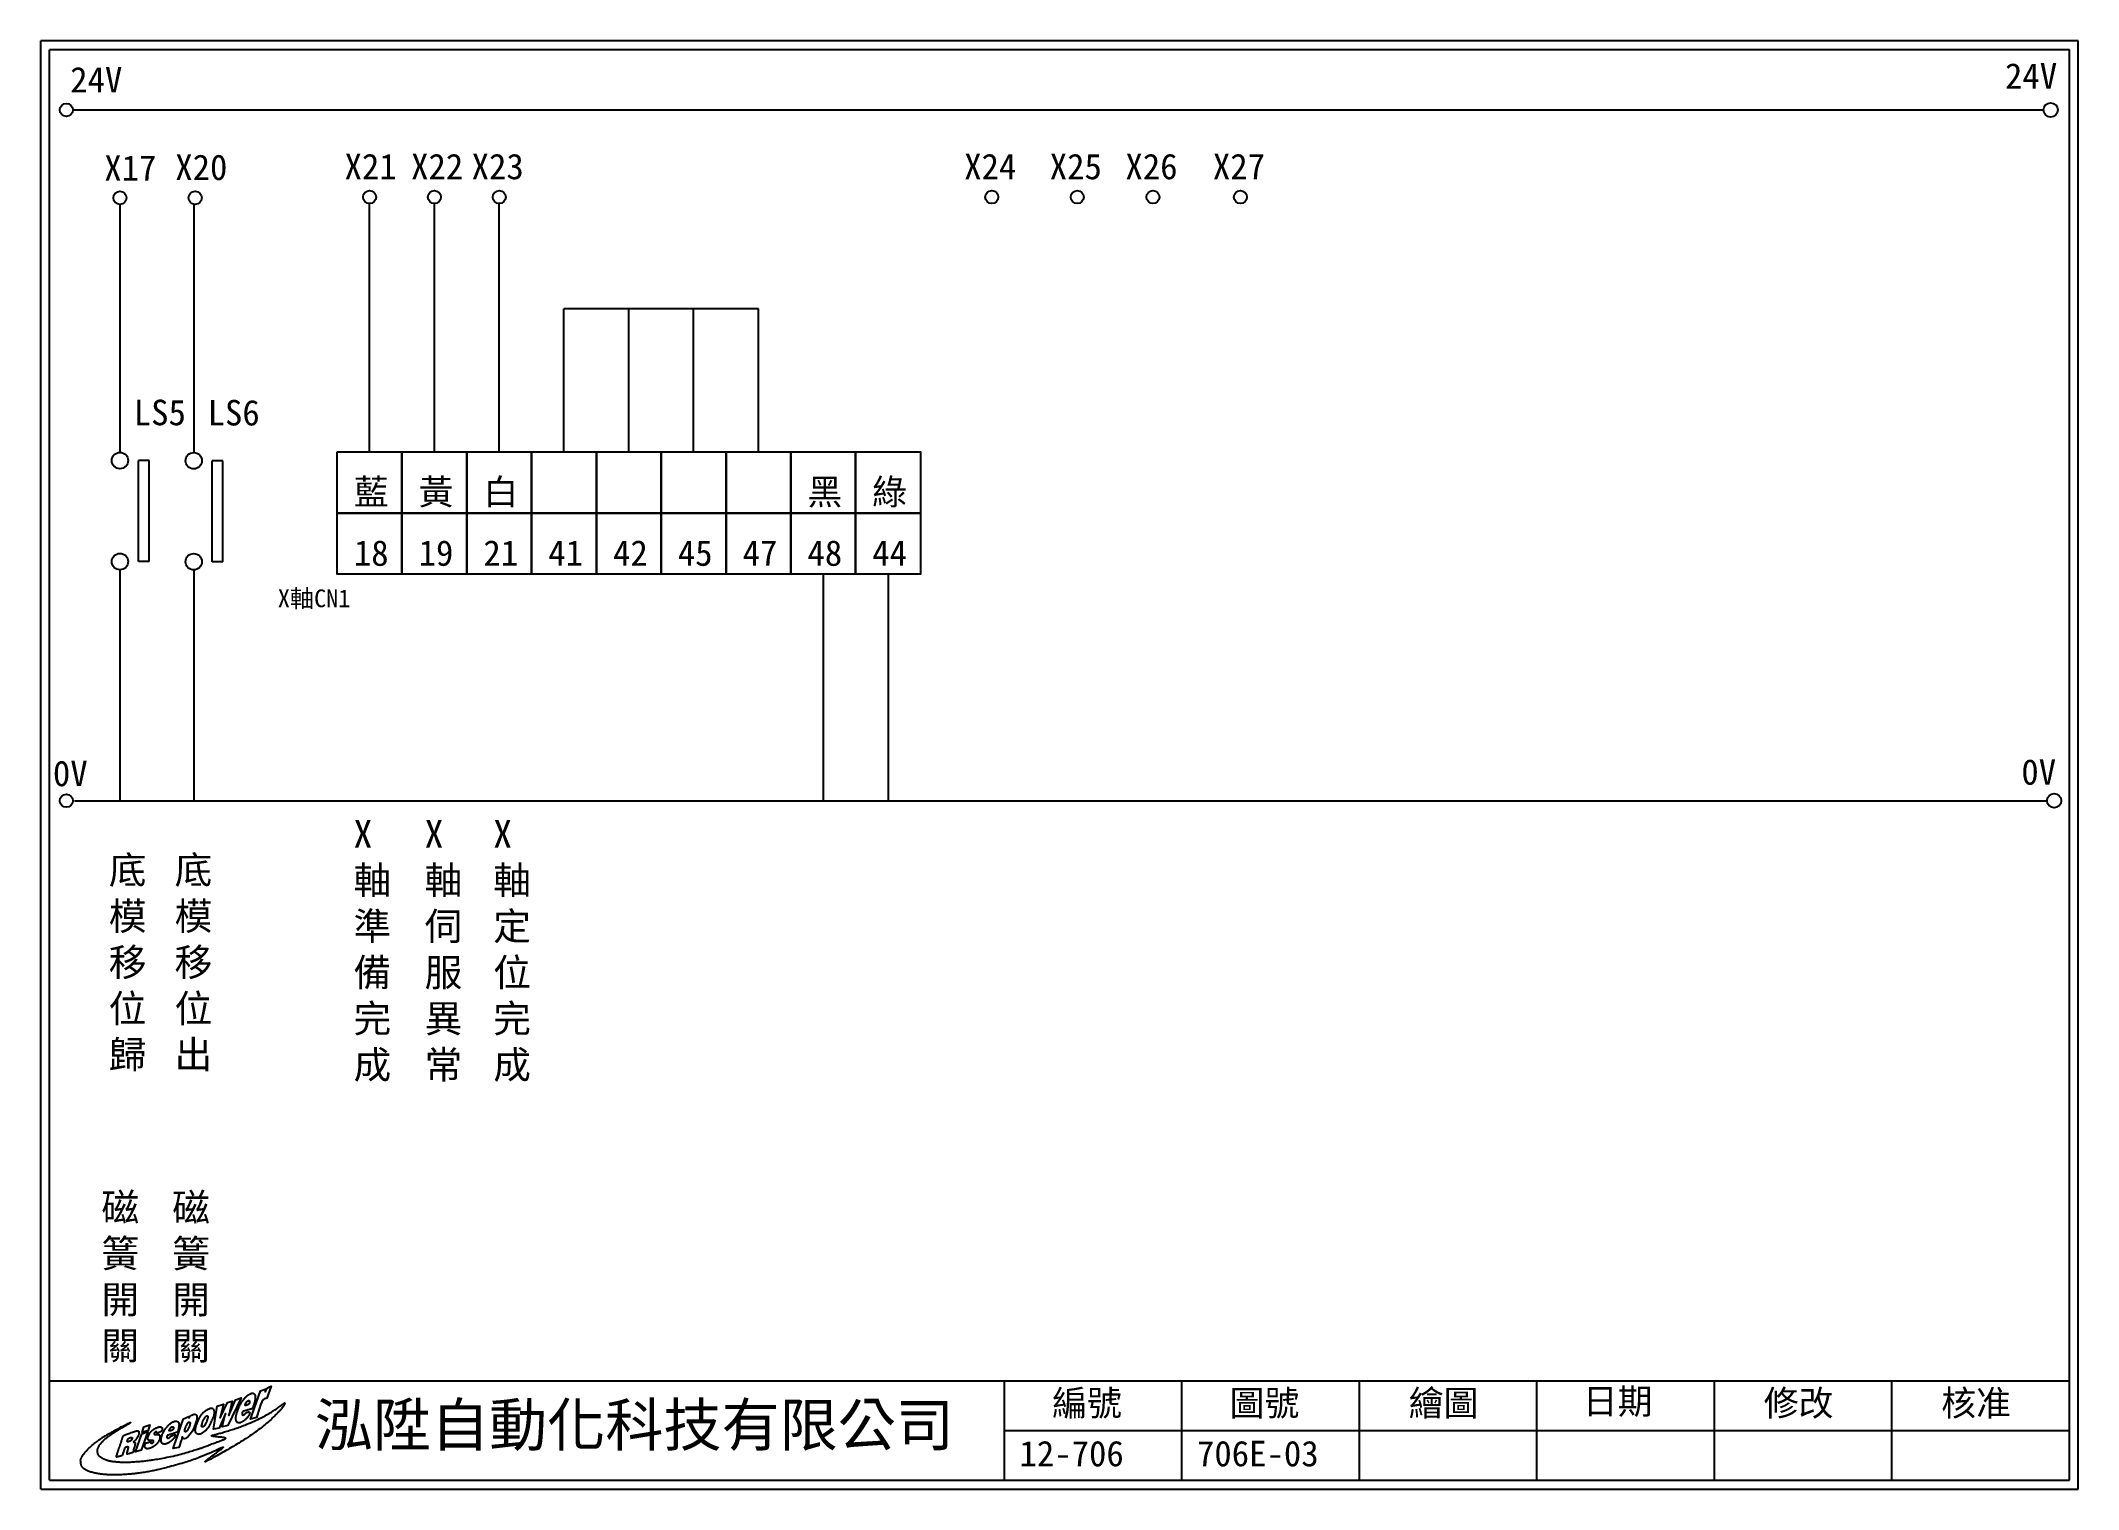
# Model space of a CAD drawing. Extents: x 278 to 565, y 282 to 486.
import ezdxf

# ---------------------------------------------------------------- set-up
doc = ezdxf.new("R2010")
doc.units = 0
doc.layers.get('0').update_dxf_attribs({"linetype": 'CONTINUOUS'})
for name, color, linetype in [('圖框層', 7, 'CONTINUOUS'), ('標尺寸層', 3, 'CONTINUOUS'), ('輪廓線層', 7, 'CONTINUOUS')]:
    doc.layers.add(name, color=color, linetype=linetype)
doc.styles.add('CNS', font='romanc.shx', dxfattribs={"bigfont": 'chineset.shx'})
doc.styles.add('STSL', font='KAIU.TTF')

msp = doc.modelspace()

# ---------------------------------------------------------------- texts
at = {"layer": '圖框層', "color": 4, "style": 'STSL'}
for s, height, p in [('24V', 3.6, (554.68, 478.87)), ('24V', 3.6, (282.14, 478.34)), ('X17', 3.6, (286.94, 465.91)), ('X20', 3.6, (296.94, 466.01)), ('X21', 3.6, (320.79, 466.12)), ('X22', 3.6, (330.16, 466.12)), ('X23', 3.6, (338.69, 466.12)), ('X24', 3.6, (408.07, 466.12)), ('X25', 3.6, (420.12, 466.12)), ('X26', 3.6, (430.78, 466.12)), ('X27', 3.6, (443.1, 466.12)), ('LS5', 3.6, (291.1, 431.48)), ('LS6', 3.6, (301.5, 431.45)), ('X軸CN1', 2.5, (311.39, 405.86)), ('0V', 3.6, (279.71, 380.66)), ('0V', 3.6, (556.98, 380.86)), ('編號', 3.6, (420.46, 291.99)), ('圖號', 3.6, (445.46, 291.99)), ('繪圖', 3.6, (470.69, 292)), ('日期', 3.6, (495.21, 292.24)), ('修改', 3.6, (520.69, 292)), ('核准', 3.6, (545.69, 292)), ('泓陞自動化科技有限公司', 6, (316.6, 287.73)), ('12-706', 3.6, (415.86, 284.88)), ('706E-03', 3.6, (440.86, 284.88))]:
    msp.add_text(s, height=height, dxfattribs=at).set_placement(p)
at = {"layer": '圖框層', "color": 7, "style": 'STSL'}
for s, p in [('藍', (322.1, 420.3)), ('黃', (331.22, 420.3)), ('白', (340.35, 420.3)), ('黑', (385.99, 420.3)), ('綠', (395.12, 420.3)), ('18', (322.1, 411.69)), ('19', (331.22, 411.69)), ('21', (340.35, 411.69)), ('41', (349.48, 411.69)), ('42', (358.61, 411.69)), ('45', (367.73, 411.69)), ('47', (376.86, 411.69)), ('48', (385.99, 411.69)), ('44', (395.12, 411.69))]:
    msp.add_text(s, height=3.6, dxfattribs=at).set_placement(p)
at = {"layer": '標尺寸層', "color": 7, "char_height": 3.9, "width": 4.9608, "style": 'CNS'}
for s, insert, attachment_point in [('{\\fDFKai-SB|b0|i0|c136|p65;X軸準備完成}', (322.05, 375.89), 1), ('{\\fDFKai-SB|b0|i0|c136|p65;X軸伺服異常}', (332.06, 375.89), 1), ('{\\fDFKai-SB|b0|i0|c136|p65;X軸定位完成}', (341.73, 375.89), 1), ('{\\fDFKai-SB|b0|i0|c136|p65;底模移位歸}', (290.23, 355.65), 5), ('{\\fDFKai-SB|b0|i0|c136|p65;底模移位出}', (299.5, 355.65), 5), ('{\\fDFKai-SB|b0|i0|c136|p65;磁簧開關}', (289.2, 311.4), 5), ('{\\fDFKai-SB|b0|i0|c136|p65;磁簧開關}', (299.17, 311.38), 5)]:
    msp.add_mtext(s, dxfattribs=dict(at, insert=insert, attachment_point=attachment_point))

# ---------------------------------------------------------------- linework, layer by layer
for p, q in [((293.26, 426.51), (291.76, 426.51)), ((303.66, 426.49), (302.16, 426.49)), ((293.26, 412.28), (291.76, 412.28)), ((303.66, 412.26), (302.16, 412.26))]:
    msp.add_line(p, q)
for centre in [(561.11, 475.88), (561.6, 378.61)]:
    msp.add_circle(centre, 1)
at = {"layer": '圖框層', "color": 7}
for p, q in [((565, 485.62), (278, 485.62)), ((278, 281.66), (278, 485.62)), ((565, 281.66), (565, 485.62)), ((563.75, 484.37), (279.25, 484.37)), ((279.25, 282.91), (279.25, 484.37)), ((563.75, 282.91), (563.75, 484.37)), ((279.25, 296.91), (563.75, 296.91)), ((413.75, 282.91), (413.75, 296.91)), ((438.75, 282.91), (438.75, 296.91)), ((463.75, 282.91), (463.75, 296.91)), ((488.75, 282.91), (488.75, 296.91)), ((513.75, 282.91), (513.75, 296.91)), ((538.75, 282.91), (538.75, 296.91)), ((413.75, 289.91), (563.75, 289.91)), ((278, 281.66), (565, 281.66)), ((279.25, 282.91), (563.75, 282.91))]:
    msp.add_line(p, q, dxfattribs=at)
at = {"layer": '標尺寸層', "color": 7}
for p, q in [((282.52, 475.88), (560.11, 475.88)), ((289.15, 462.59), (289.15, 427.66)), ((299.55, 462.57), (299.55, 427.64)), ((324.32, 427.72), (324.32, 462.7)), ((333.45, 427.72), (333.45, 462.7)), ((342.58, 427.72), (342.58, 462.7)), ((291.76, 412.28), (291.76, 426.51)), ((293.26, 412.28), (293.26, 426.51)), ((302.16, 412.26), (302.16, 426.49)), ((303.66, 412.26), (303.66, 426.49)), ((289.15, 411.14), (289.15, 378.63)), ((289.15, 411.13), (289.15, 378.63)), ((299.55, 411.12), (299.55, 378.61)), ((299.55, 411.11), (299.55, 378.61)), ((388.21, 410.5), (388.21, 378.61)), ((397.34, 410.5), (397.34, 378.61)), ((282.73, 378.61), (560.6, 378.61))]:
    msp.add_line(p, q, dxfattribs=at)
at = {"layer": '標尺寸層'}
for p, q in [((351.7, 427.72), (351.7, 447.88)), ((379.09, 447.88), (351.7, 447.88)), ((360.83, 427.72), (360.83, 447.88)), ((369.96, 427.72), (369.96, 447.88)), ((379.09, 427.72), (379.09, 447.88))]:
    msp.add_line(p, q, dxfattribs=at)
at = {"layer": '標尺寸層', "color": 7}
for points in [[(319.76, 427.72), (328.88, 427.72), (328.88, 419.11), (319.76, 419.11)], [(328.88, 427.72), (338.01, 427.72), (338.01, 419.11), (328.88, 419.11)], [(338.01, 427.72), (347.14, 427.72), (347.14, 419.11), (338.01, 419.11)], [(347.14, 427.72), (356.27, 427.72), (356.27, 419.11), (347.14, 419.11)], [(356.27, 427.72), (365.39, 427.72), (365.39, 419.11), (356.27, 419.11)], [(365.39, 427.72), (374.52, 427.72), (374.52, 419.11), (365.39, 419.11)], [(374.52, 427.72), (383.65, 427.72), (383.65, 419.11), (374.52, 419.11)], [(383.65, 427.72), (392.78, 427.72), (392.78, 419.11), (383.65, 419.11)], [(392.78, 427.72), (401.91, 427.72), (401.91, 419.11), (392.78, 419.11)], [(319.76, 419.11), (328.88, 419.11), (328.88, 410.5), (319.76, 410.5)], [(328.88, 419.11), (338.01, 419.11), (338.01, 410.5), (328.88, 410.5)], [(338.01, 419.11), (347.14, 419.11), (347.14, 410.5), (338.01, 410.5)], [(347.14, 419.11), (356.27, 419.11), (356.27, 410.5), (347.14, 410.5)], [(356.27, 419.11), (365.39, 419.11), (365.39, 410.5), (356.27, 410.5)], [(365.39, 419.11), (374.52, 419.11), (374.52, 410.5), (365.39, 410.5)], [(374.52, 419.11), (383.65, 419.11), (383.65, 410.5), (374.52, 410.5)], [(383.65, 419.11), (392.78, 419.11), (392.78, 410.5), (383.65, 410.5)], [(392.78, 419.11), (401.91, 419.11), (401.91, 410.5), (392.78, 410.5)]]:
    msp.add_lwpolyline(points, close=True, dxfattribs=at)
for centre, radius in [((281.6, 475.88), 0.92), ((289.15, 463.51), 0.92), ((299.75, 463.51), 0.92), ((324.32, 463.62), 0.92), ((333.45, 463.62), 0.92), ((342.58, 463.62), 0.92), ((411.96, 463.62), 0.92), ((424, 463.62), 0.92), ((434.66, 463.62), 0.92), ((446.98, 463.62), 0.92), ((289.15, 426.51), 1.15), ((299.55, 426.49), 1.15), ((289.15, 412.28), 1.15), ((299.55, 412.26), 1.15), ((281.6, 378.61), 0.92)]:
    msp.add_circle(centre, radius, dxfattribs=at)
at = {"layer": '輪廓線層', "color": 116}
for points in [[(309.15, 293.96), (308.97, 293.52), (308.82, 293.06), (308.38, 291.76), (307.53, 291.53), (308.94, 295.52), (309.73, 295.81), (309.6, 295.36), (309.84, 295.79), (310.14, 296.05), (310.46, 296.18), (309.86, 294.49), (309.74, 294.44), (309.58, 294.41), (309.37, 294.27)], [(300.25, 289.38), (300.21, 289.39), (300.18, 289.39), (300.15, 289.4), (300.13, 289.4), (300.1, 289.41), (300.07, 289.43), (300.05, 289.44), (300.02, 289.45), (300, 289.47), (299.98, 289.48), (299.96, 289.5), (299.93, 289.52), (299.92, 289.54), (299.9, 289.56), (299.88, 289.58), (299.86, 289.6), (299.85, 289.62), (299.84, 289.65), (299.82, 289.67), (299.81, 289.7), (299.81, 289.72), (299.8, 289.75), (299.79, 289.78), (299.79, 289.81), (299.78, 289.84), (299.78, 289.87), (299.77, 289.9), (299.77, 289.94), (299.77, 289.97), (299.77, 290), (299.78, 290.04), (299.78, 290.08), (299.78, 290.11), (299.79, 290.15), (299.8, 290.19), (299.8, 290.23), (299.81, 290.27), (299.82, 290.31), (299.83, 290.35), (299.84, 290.39), (299.85, 290.43), (299.86, 290.47), (299.87, 290.51), (299.88, 290.56), (299.89, 290.6), (299.91, 290.64), (299.92, 290.68), (299.93, 290.72), (299.94, 290.75), (299.96, 290.79), (299.97, 290.82), (299.99, 290.86), (300, 290.9), (300.02, 290.93), (300.03, 290.97), (300.05, 291.02), (300.07, 291.06), (300.09, 291.11), (300.11, 291.17), (300.13, 291.22), (300.16, 291.28), (300.19, 291.35), (300.22, 291.41), (300.25, 291.48), (300.29, 291.56), (300.33, 291.63), (300.37, 291.71), (300.41, 291.78), (300.46, 291.86), (300.5, 291.94), (300.55, 292.01), (300.6, 292.08), (300.65, 292.15), (300.7, 292.22), (300.75, 292.28), (300.79, 292.33), (300.84, 292.39), (300.89, 292.44), (300.93, 292.49), (300.97, 292.53), (301.02, 292.57), (301.06, 292.61), (301.1, 292.64), (301.14, 292.67), (301.18, 292.7), (301.22, 292.73), (301.26, 292.76), (301.3, 292.79), (301.34, 292.81), (301.39, 292.83), (301.43, 292.85), (301.47, 292.88), (301.51, 292.89), (301.54, 292.91), (301.58, 292.93), (301.61, 292.95), (301.64, 292.96), (301.67, 292.97), (301.69, 292.99), (301.71, 293), (301.74, 293.01), (301.76, 293.02), (301.78, 293.03), (301.8, 293.03), (301.83, 293.04), (301.85, 293.05), (301.88, 293.06), (301.91, 293.06), (301.94, 293.06), (301.97, 293.07), (301.99, 293.07), (302.02, 293.07), (302.05, 293.07), (302.07, 293.07), (302.1, 293.06), (302.12, 293.06), (302.15, 293.05), (302.17, 293.04), (302.19, 293.02), (302.22, 293.01), (302.24, 292.99), (302.26, 292.97), (302.28, 292.95), (302.3, 292.92), (302.32, 292.89), (302.34, 292.86), (302.36, 292.83), (302.37, 292.79), (302.38, 292.75), (302.39, 292.71), (302.4, 292.66), (302.4, 292.61), (302.41, 292.56), (302.41, 292.51), (302.41, 292.46), (302.41, 292.4), (302.4, 292.34), (302.4, 292.28), (302.39, 292.22), (302.38, 292.16), (302.37, 292.1), (302.36, 292.04), (302.35, 291.98), (302.33, 291.92), (302.31, 291.86), (302.29, 291.8), (302.27, 291.75), (302.24, 291.7), (302.22, 291.64), (302.19, 291.59), (302.17, 291.54), (302.14, 291.48), (302.12, 291.43), (302.09, 291.38), (302.07, 291.32), (302.04, 291.27), (302.02, 291.21), (301.99, 291.16), (301.96, 291.1), (301.94, 291.03), (301.91, 290.97), (301.88, 290.9), (301.85, 290.83), (301.81, 290.76), (301.78, 290.69), (301.74, 290.62), (301.7, 290.55), (301.66, 290.48), (301.61, 290.4), (301.56, 290.33), (301.51, 290.26), (301.46, 290.19), (301.41, 290.12), (301.35, 290.06), (301.29, 290), (301.24, 289.94), (301.18, 289.89), (301.13, 289.84), (301.07, 289.8), (301.02, 289.76), (300.97, 289.72), (300.92, 289.69), (300.87, 289.66), (300.83, 289.63), (300.79, 289.6), (300.75, 289.57), (300.71, 289.55), (300.67, 289.53), (300.64, 289.5), (300.6, 289.48), (300.57, 289.47), (300.53, 289.45), (300.5, 289.43), (300.46, 289.42), (300.42, 289.41), (300.39, 289.4), (300.35, 289.39), (300.31, 289.39), (300.28, 289.38)], [(303.11, 290.27), (302.33, 290.1), (302.85, 293.33), (303.72, 293.64), (303.27, 291.71), (304.3, 293.86), (304.96, 294.07), (304.48, 292.05), (305.42, 294.23), (306.23, 294.53), (304.35, 290.61), (303.57, 290.42), (304.02, 292.32)], [(307.94, 293.39), (307.93, 293.34), (307.92, 293.3), (307.9, 293.25), (307.89, 293.21), (307.88, 293.18), (307.86, 293.14), (307.85, 293.11), (307.84, 293.09), (307.83, 293.06), (307.82, 293.04), (307.8, 293.03), (307.79, 293.01), (307.77, 293), (307.76, 292.98), (307.74, 292.97), (307.72, 292.97), (307.69, 292.96), (307.66, 292.95), (307.63, 292.94), (307.6, 292.93), (307.56, 292.93), (307.51, 292.92), (307.46, 292.9), (307.41, 292.89), (307.35, 292.88), (307.29, 292.86), (307.23, 292.84), (307.16, 292.82), (307.09, 292.8), (307.03, 292.78), (306.96, 292.76), (306.9, 292.74), (306.85, 292.73), (306.79, 292.71), (306.74, 292.7), (306.7, 292.68), (306.66, 292.67), (306.62, 292.66), (306.58, 292.65), (306.55, 292.64), (306.53, 292.63), (306.51, 292.62), (306.49, 292.61), (306.47, 292.6), (306.46, 292.59), (306.44, 292.57), (306.43, 292.56), (306.42, 292.54), (306.41, 292.52), (306.4, 292.5), (306.39, 292.48), (306.38, 292.46), (306.37, 292.43), (306.37, 292.41), (306.36, 292.38), (306.36, 292.36), (306.35, 292.33), (306.35, 292.31), (306.35, 292.29), (306.35, 292.27), (306.35, 292.25), (306.35, 292.23), (306.35, 292.21), (306.35, 292.2), (306.36, 292.18), (306.37, 292.17), (306.37, 292.16), (306.38, 292.14), (306.39, 292.13), (306.4, 292.12), (306.41, 292.12), (306.43, 292.11), (306.44, 292.11), (306.46, 292.1), (306.48, 292.1), (306.49, 292.1), (306.51, 292.1), (306.53, 292.11), (306.55, 292.11), (306.57, 292.12), (306.59, 292.13), (306.61, 292.13), (306.63, 292.14), (306.65, 292.16), (306.67, 292.17), (306.69, 292.18), (306.71, 292.2), (306.73, 292.21), (306.75, 292.23), (306.76, 292.25), (306.78, 292.27), (306.8, 292.28), (306.82, 292.3), (306.83, 292.32), (306.85, 292.34), (306.86, 292.36), (306.87, 292.38), (306.89, 292.4), (306.9, 292.41), (306.92, 292.43), (306.94, 292.44), (306.97, 292.46), (307, 292.48), (307.05, 292.49), (307.1, 292.51), (307.16, 292.52), (307.22, 292.53), (307.28, 292.54), (307.34, 292.53), (307.39, 292.52), (307.42, 292.49), (307.44, 292.45), (307.44, 292.39), (307.42, 292.32), (307.39, 292.24), (307.34, 292.15), (307.29, 292.06), (307.23, 291.96), (307.17, 291.87), (307.1, 291.78), (307.04, 291.7), (306.98, 291.63), (306.92, 291.56), (306.86, 291.5), (306.81, 291.45), (306.75, 291.4), (306.7, 291.36), (306.66, 291.32), (306.61, 291.28), (306.57, 291.26), (306.53, 291.23), (306.5, 291.21), (306.46, 291.18), (306.43, 291.17), (306.4, 291.15), (306.37, 291.13), (306.34, 291.12), (306.31, 291.1), (306.28, 291.09), (306.26, 291.08), (306.23, 291.07), (306.2, 291.05), (306.18, 291.04), (306.16, 291.04), (306.13, 291.03), (306.11, 291.02), (306.09, 291.02), (306.06, 291.01), (306.04, 291.01), (306.01, 291.01), (305.99, 291), (305.96, 291), (305.93, 291.01), (305.9, 291.01), (305.87, 291.01), (305.84, 291.02), (305.81, 291.02), (305.78, 291.03), (305.75, 291.04), (305.73, 291.05), (305.7, 291.06), (305.68, 291.07), (305.66, 291.09), (305.64, 291.1), (305.63, 291.12), (305.61, 291.14), (305.59, 291.17), (305.58, 291.19), (305.57, 291.22), (305.55, 291.25), (305.54, 291.28), (305.53, 291.32), (305.52, 291.36), (305.51, 291.4), (305.5, 291.44), (305.49, 291.48), (305.49, 291.52), (305.48, 291.56), (305.48, 291.61), (305.48, 291.66), (305.48, 291.7), (305.48, 291.75), (305.49, 291.8), (305.49, 291.85), (305.5, 291.91), (305.51, 291.96), (305.52, 292.02), (305.53, 292.08), (305.55, 292.15), (305.57, 292.22), (305.59, 292.29), (305.61, 292.37), (305.63, 292.45), (305.66, 292.53), (305.69, 292.62), (305.73, 292.72), (305.76, 292.81), (305.8, 292.91), (305.84, 293.01), (305.88, 293.11), (305.92, 293.21), (305.97, 293.3), (306.01, 293.4), (306.06, 293.5), (306.11, 293.59), (306.17, 293.69), (306.22, 293.78), (306.28, 293.87), (306.34, 293.96), (306.4, 294.05), (306.46, 294.13), (306.52, 294.22), (306.58, 294.29), (306.63, 294.37), (306.69, 294.43), (306.74, 294.49), (306.78, 294.55), (306.83, 294.6), (306.87, 294.64), (306.91, 294.68), (306.94, 294.72), (306.98, 294.75), (307.01, 294.78), (307.05, 294.81), (307.09, 294.84), (307.13, 294.87), (307.17, 294.9), (307.21, 294.93), (307.26, 294.96), (307.3, 294.98), (307.34, 295.01), (307.38, 295.03), (307.42, 295.05), (307.46, 295.07), (307.49, 295.09), (307.53, 295.11), (307.57, 295.12), (307.6, 295.14), (307.63, 295.15), (307.67, 295.16), (307.7, 295.16), (307.73, 295.17), (307.76, 295.17), (307.79, 295.17), (307.82, 295.17), (307.85, 295.17), (307.87, 295.17), (307.9, 295.17), (307.92, 295.16), (307.95, 295.16), (307.97, 295.15), (307.99, 295.14), (308.01, 295.13), (308.03, 295.12), (308.05, 295.11), (308.07, 295.09), (308.08, 295.07), (308.1, 295.06), (308.11, 295.04), (308.13, 295.01), (308.14, 294.99), (308.15, 294.96), (308.17, 294.94), (308.18, 294.91), (308.18, 294.88), (308.19, 294.85), (308.2, 294.82), (308.2, 294.78), (308.2, 294.75), (308.21, 294.71), (308.21, 294.67), (308.21, 294.63), (308.21, 294.58), (308.21, 294.54), (308.21, 294.49), (308.2, 294.44), (308.2, 294.4), (308.19, 294.35), (308.19, 294.3), (308.18, 294.25), (308.17, 294.2), (308.16, 294.15), (308.15, 294.09), (308.14, 294.04), (308.13, 293.99), (308.11, 293.94), (308.1, 293.89), (308.08, 293.83), (308.06, 293.78), (308.05, 293.72), (308.03, 293.66), (308.01, 293.6), (308, 293.55), (307.98, 293.49), (307.96, 293.44)], [(307.27, 293.6), (307.25, 293.59), (307.23, 293.58), (307.21, 293.57), (307.18, 293.56), (307.16, 293.55), (307.13, 293.54), (307.1, 293.53), (307.08, 293.52), (307.05, 293.51), (307.03, 293.5), (307, 293.5), (306.98, 293.49), (306.96, 293.48), (306.93, 293.47), (306.91, 293.47), (306.89, 293.46), (306.87, 293.46), (306.85, 293.46), (306.83, 293.45), (306.81, 293.46), (306.8, 293.46), (306.78, 293.47), (306.77, 293.48), (306.77, 293.49), (306.77, 293.51), (306.77, 293.53), (306.78, 293.55), (306.78, 293.58), (306.8, 293.61), (306.81, 293.63), (306.82, 293.66), (306.84, 293.69), (306.85, 293.72), (306.87, 293.75), (306.88, 293.78), (306.9, 293.81), (306.92, 293.84), (306.93, 293.87), (306.95, 293.89), (306.97, 293.92), (306.99, 293.95), (307.02, 293.97), (307.04, 293.99), (307.06, 294.02), (307.08, 294.04), (307.11, 294.05), (307.13, 294.07), (307.15, 294.09), (307.17, 294.1), (307.19, 294.11), (307.21, 294.11), (307.23, 294.12), (307.25, 294.12), (307.26, 294.13), (307.28, 294.13), (307.3, 294.13), (307.31, 294.12), (307.32, 294.12), (307.34, 294.12), (307.35, 294.11), (307.36, 294.1), (307.37, 294.1), (307.38, 294.09), (307.38, 294.08), (307.39, 294.07), (307.39, 294.06), (307.4, 294.05), (307.4, 294.03), (307.4, 294.02), (307.4, 294), (307.4, 293.98), (307.4, 293.96), (307.39, 293.93), (307.39, 293.91), (307.39, 293.88), (307.39, 293.85), (307.38, 293.82), (307.38, 293.79), (307.37, 293.76), (307.37, 293.73), (307.36, 293.71), (307.35, 293.69), (307.34, 293.67), (307.33, 293.66), (307.32, 293.64), (307.31, 293.63), (307.29, 293.62)], [(291.24, 288.24), (291.25, 288.23), (291.26, 288.21), (291.27, 288.19), (291.28, 288.17), (291.28, 288.15), (291.28, 288.12), (291.28, 288.09), (291.28, 288.06), (291.28, 288.03), (291.28, 287.99), (291.27, 287.96), (291.26, 287.92), (291.26, 287.88), (291.25, 287.84), (291.24, 287.8), (291.23, 287.76), (291.22, 287.72), (291.21, 287.68), (291.19, 287.64), (291.18, 287.6), (291.17, 287.56), (291.16, 287.52), (291.14, 287.49), (291.13, 287.45), (291.12, 287.42), (291.11, 287.38), (291.1, 287.35), (291.09, 287.32), (291.08, 287.29), (291.07, 287.27), (291.06, 287.24), (291.06, 287.22), (291.05, 287.19), (291.05, 287.17), (291.05, 287.14), (291.04, 287.12), (291.04, 287.1), (291.04, 287.07), (291.04, 287.05), (291.04, 287.03), (291.04, 287.01), (291.04, 286.99), (291.03, 286.98), (291.03, 286.96), (291.03, 286.95), (291.03, 286.93), (291.03, 286.92), (291.03, 286.91), (291.02, 286.89), (291.02, 286.88), (291.02, 286.88), (291.02, 286.87), (291.01, 286.86), (291, 286.85), (290.99, 286.84), (290.98, 286.84), (290.97, 286.83), (290.95, 286.82), (290.93, 286.81), (290.9, 286.8), (290.88, 286.79), (290.85, 286.78), (290.82, 286.78), (290.79, 286.77), (290.76, 286.76), (290.72, 286.75), (290.69, 286.74), (290.66, 286.73), (290.62, 286.72), (290.59, 286.71), (290.55, 286.69), (290.52, 286.68), (290.48, 286.67), (290.45, 286.66), (290.41, 286.65), (290.38, 286.65), (290.35, 286.64), (290.32, 286.63), (290.29, 286.62), (290.27, 286.62), (290.24, 286.61), (290.22, 286.61), (290.21, 286.61), (290.19, 286.61), (290.18, 286.61), (290.17, 286.61), (290.17, 286.62), (290.16, 286.63), (290.16, 286.65), (290.16, 286.67), (290.16, 286.69), (290.16, 286.71), (290.16, 286.73), (290.17, 286.76), (290.17, 286.78), (290.18, 286.81), (290.18, 286.84), (290.18, 286.86), (290.19, 286.89), (290.19, 286.91), (290.2, 286.94), (290.2, 286.97), (290.21, 286.99), (290.22, 287.02), (290.23, 287.05), (290.24, 287.07), (290.24, 287.1), (290.25, 287.13), (290.26, 287.15), (290.27, 287.18), (290.28, 287.21), (290.29, 287.24), (290.3, 287.27), (290.31, 287.29), (290.31, 287.32), (290.32, 287.35), (290.32, 287.37), (290.33, 287.4), (290.33, 287.42), (290.34, 287.45), (290.34, 287.47), (290.35, 287.49), (290.35, 287.51), (290.36, 287.52), (290.36, 287.54), (290.36, 287.55), (290.36, 287.56), (290.36, 287.57), (290.36, 287.58), (290.35, 287.59), (290.35, 287.6), (290.34, 287.6), (290.33, 287.61), (290.33, 287.61), (290.32, 287.62), (290.31, 287.62), (290.3, 287.62), (290.29, 287.62), (290.28, 287.62), (290.26, 287.63), (290.25, 287.63), (290.24, 287.63), (290.22, 287.62), (290.21, 287.62), (290.2, 287.62), (290.18, 287.62), (290.16, 287.62), (290.15, 287.61), (290.13, 287.61), (290.11, 287.61), (290.09, 287.6), (290.08, 287.6), (290.06, 287.59), (290.04, 287.58), (290.02, 287.58), (290, 287.57), (289.98, 287.56), (289.96, 287.55), (289.94, 287.54), (289.92, 287.53), (289.9, 287.52), (289.89, 287.51), (289.87, 287.49), (289.86, 287.48), (289.84, 287.46), (289.83, 287.45), (289.82, 287.43), (289.81, 287.42), (289.81, 287.4), (289.8, 287.39), (289.79, 287.38), (289.79, 287.36), (289.79, 287.35), (289.78, 287.34), (289.78, 287.32), (289.77, 287.31), (289.77, 287.3), (289.77, 287.28), (289.76, 287.27), (289.76, 287.25), (289.75, 287.23), (289.75, 287.21), (289.74, 287.19), (289.73, 287.17), (289.73, 287.15), (289.72, 287.12), (289.71, 287.1), (289.7, 287.07), (289.69, 287.04), (289.68, 287.01), (289.67, 286.99), (289.66, 286.96), (289.65, 286.93), (289.64, 286.91), (289.63, 286.88), (289.63, 286.86), (289.62, 286.84), (289.61, 286.81), (289.6, 286.79), (289.59, 286.77), (289.59, 286.74), (289.58, 286.72), (289.57, 286.69), (289.56, 286.67), (289.56, 286.65), (289.55, 286.62), (289.54, 286.6), (289.54, 286.58), (289.53, 286.56), (289.53, 286.54), (289.52, 286.52), (289.51, 286.5), (289.51, 286.48), (289.5, 286.46), (289.49, 286.45), (289.47, 286.43), (289.46, 286.42), (289.44, 286.41), (289.41, 286.39), (289.39, 286.38), (289.36, 286.37), (289.33, 286.36), (289.29, 286.35), (289.25, 286.33), (289.21, 286.32), (289.16, 286.31), (289.12, 286.29), (289.07, 286.28), (289.02, 286.26), (288.97, 286.25), (288.92, 286.24), (288.88, 286.22), (288.84, 286.21), (288.8, 286.2), (288.76, 286.2), (288.73, 286.19), (288.7, 286.19), (288.68, 286.19), (288.66, 286.2), (288.65, 286.21), (288.64, 286.22), (288.64, 286.24), (288.65, 286.27), (288.65, 286.3), (288.66, 286.33), (288.67, 286.36), (288.68, 286.39), (288.7, 286.43), (288.71, 286.47), (288.72, 286.5), (288.74, 286.54), (288.75, 286.58), (288.76, 286.61), (288.77, 286.65), (288.78, 286.68), (288.8, 286.72), (288.81, 286.75), (288.82, 286.79), (288.83, 286.82), (288.84, 286.85), (288.85, 286.88), (288.86, 286.91), (288.87, 286.94), (288.87, 286.97), (288.88, 287), (288.89, 287.03), (288.9, 287.06), (288.91, 287.1), (288.92, 287.13), (288.93, 287.17), (288.95, 287.2), (288.96, 287.24), (288.98, 287.29), (289, 287.34), (289.01, 287.38), (289.03, 287.43), (289.05, 287.48), (289.07, 287.54), (289.09, 287.59), (289.11, 287.64), (289.12, 287.68), (289.14, 287.73), (289.16, 287.78), (289.17, 287.82), (289.19, 287.86), (289.2, 287.9), (289.21, 287.94), (289.23, 287.98), (289.24, 288.02), (289.25, 288.06), (289.26, 288.1), (289.27, 288.13), (289.29, 288.16), (289.3, 288.19), (289.3, 288.22), (289.31, 288.25), (289.32, 288.28), (289.33, 288.3), (289.33, 288.32), (289.34, 288.35), (289.35, 288.37), (289.36, 288.4), (289.37, 288.44), (289.38, 288.47), (289.39, 288.52), (289.41, 288.57), (289.43, 288.62), (289.45, 288.67), (289.46, 288.73), (289.48, 288.78), (289.5, 288.83), (289.52, 288.88), (289.53, 288.93), (289.55, 288.97), (289.56, 289.01), (289.57, 289.05), (289.58, 289.08), (289.59, 289.11), (289.6, 289.14), (289.61, 289.16), (289.63, 289.18), (289.64, 289.19), (289.66, 289.21), (289.69, 289.23), (289.74, 289.25), (289.8, 289.27), (289.88, 289.31), (289.98, 289.35), (290.11, 289.39), (290.25, 289.45), (290.42, 289.51), (290.58, 289.57), (290.75, 289.63), (290.92, 289.69), (291.07, 289.74), (291.2, 289.79), (291.31, 289.82), (291.39, 289.85), (291.46, 289.87), (291.51, 289.88), (291.55, 289.89), (291.57, 289.9), (291.6, 289.9), (291.61, 289.9), (291.63, 289.89), (291.65, 289.89), (291.66, 289.89), (291.68, 289.88), (291.69, 289.87), (291.7, 289.87), (291.72, 289.86), (291.73, 289.85), (291.74, 289.83), (291.76, 289.82), (291.77, 289.8), (291.78, 289.78), (291.79, 289.77), (291.8, 289.75), (291.81, 289.73), (291.81, 289.7), (291.82, 289.68), (291.82, 289.66), (291.83, 289.63), (291.83, 289.61), (291.83, 289.58), (291.83, 289.56), (291.83, 289.53), (291.82, 289.5), (291.82, 289.47), (291.81, 289.44), (291.81, 289.41), (291.8, 289.38), (291.79, 289.34), (291.78, 289.31), (291.77, 289.28), (291.76, 289.25), (291.74, 289.21), (291.73, 289.18), (291.71, 289.15), (291.7, 289.12), (291.68, 289.09), (291.66, 289.05), (291.64, 289.02), (291.62, 288.98), (291.6, 288.95), (291.58, 288.91), (291.55, 288.87), (291.53, 288.84), (291.51, 288.8), (291.48, 288.76), (291.46, 288.73), (291.43, 288.69), (291.41, 288.66), (291.39, 288.63), (291.36, 288.6), (291.34, 288.57), (291.32, 288.54), (291.3, 288.51), (291.27, 288.49), (291.25, 288.47), (291.23, 288.45), (291.21, 288.43), (291.19, 288.41), (291.17, 288.39), (291.15, 288.38), (291.13, 288.37), (291.12, 288.36), (291.1, 288.35), (291.09, 288.34), (291.08, 288.33), (291.07, 288.32), (291.07, 288.32), (291.07, 288.31), (291.07, 288.31), (291.08, 288.3), (291.09, 288.3), (291.1, 288.3), (291.12, 288.29), (291.14, 288.29), (291.16, 288.28), (291.18, 288.28), (291.2, 288.27), (291.22, 288.26)], [(292.51, 290.42), (293.37, 290.72), (293.12, 289.95), (292.28, 289.66)], [(294.04, 289.62), (294.03, 289.6), (294.02, 289.59), (294.01, 289.58), (294.01, 289.56), (294, 289.55), (293.99, 289.54), (293.99, 289.52), (293.98, 289.51), (293.98, 289.49), (293.98, 289.48), (293.98, 289.47), (293.98, 289.46), (293.98, 289.44), (293.99, 289.43), (293.99, 289.42), (293.99, 289.41), (294, 289.4), (294.01, 289.39), (294.02, 289.38), (294.03, 289.37), (294.04, 289.36), (294.06, 289.36), (294.08, 289.35), (294.11, 289.35), (294.14, 289.35), (294.17, 289.35), (294.21, 289.35), (294.25, 289.35), (294.29, 289.35), (294.33, 289.35), (294.37, 289.35), (294.41, 289.35), (294.45, 289.35), (294.49, 289.35), (294.52, 289.35), (294.56, 289.34), (294.59, 289.34), (294.61, 289.34), (294.64, 289.33), (294.66, 289.33), (294.68, 289.32), (294.7, 289.31), (294.71, 289.3), (294.73, 289.29), (294.74, 289.28), (294.74, 289.27), (294.75, 289.25), (294.76, 289.24), (294.77, 289.22), (294.77, 289.21), (294.78, 289.19), (294.78, 289.17), (294.79, 289.15), (294.79, 289.13), (294.79, 289.11), (294.79, 289.09), (294.8, 289.07), (294.8, 289.05), (294.8, 289.04), (294.8, 289.02), (294.8, 289), (294.8, 288.98), (294.8, 288.97), (294.8, 288.96), (294.79, 288.94), (294.79, 288.93), (294.79, 288.92), (294.79, 288.9), (294.79, 288.89), (294.78, 288.87), (294.78, 288.85), (294.77, 288.83), (294.76, 288.8), (294.75, 288.77), (294.74, 288.73), (294.73, 288.7), (294.71, 288.66), (294.7, 288.62), (294.68, 288.57), (294.66, 288.53), (294.64, 288.49), (294.62, 288.44), (294.6, 288.4), (294.57, 288.35), (294.55, 288.31), (294.52, 288.27), (294.49, 288.23), (294.46, 288.18), (294.42, 288.14), (294.39, 288.1), (294.36, 288.06), (294.32, 288.03), (294.28, 287.99), (294.24, 287.95), (294.2, 287.92), (294.17, 287.88), (294.13, 287.85), (294.09, 287.82), (294.05, 287.79), (294.01, 287.76), (293.97, 287.73), (293.93, 287.7), (293.89, 287.68), (293.85, 287.65), (293.81, 287.63), (293.77, 287.61), (293.74, 287.59), (293.7, 287.57), (293.66, 287.55), (293.62, 287.53), (293.59, 287.52), (293.55, 287.5), (293.52, 287.49), (293.48, 287.47), (293.45, 287.46), (293.41, 287.45), (293.38, 287.43), (293.35, 287.42), (293.32, 287.41), (293.29, 287.4), (293.26, 287.39), (293.23, 287.38), (293.2, 287.37), (293.17, 287.37), (293.14, 287.36), (293.11, 287.36), (293.08, 287.35), (293.05, 287.35), (293.02, 287.35), (293, 287.35), (292.97, 287.36), (292.95, 287.36), (292.92, 287.37), (292.9, 287.38), (292.88, 287.39), (292.85, 287.4), (292.83, 287.41), (292.81, 287.42), (292.79, 287.44), (292.77, 287.45), (292.76, 287.47), (292.74, 287.48), (292.73, 287.5), (292.71, 287.52), (292.7, 287.54), (292.69, 287.55), (292.68, 287.57), (292.67, 287.59), (292.66, 287.61), (292.66, 287.64), (292.65, 287.66), (292.65, 287.68), (292.65, 287.7), (292.64, 287.73), (292.64, 287.75), (292.64, 287.78), (292.64, 287.8), (292.65, 287.83), (292.65, 287.85), (292.65, 287.87), (292.65, 287.9), (292.66, 287.92), (292.66, 287.94), (292.66, 287.96), (292.67, 287.97), (292.67, 287.99), (292.68, 288.01), (292.69, 288.02), (292.69, 288.04), (292.7, 288.05), (292.71, 288.06), (292.72, 288.08), (292.73, 288.09), (292.75, 288.1), (292.76, 288.12), (292.78, 288.13), (292.8, 288.14), (292.82, 288.15), (292.84, 288.16), (292.86, 288.17), (292.89, 288.18), (292.91, 288.19), (292.94, 288.2), (292.97, 288.2), (292.99, 288.21), (293.02, 288.22), (293.05, 288.23), (293.08, 288.24), (293.1, 288.25), (293.13, 288.25), (293.16, 288.26), (293.18, 288.27), (293.21, 288.28), (293.24, 288.29), (293.26, 288.3), (293.29, 288.3), (293.31, 288.31), (293.33, 288.32), (293.36, 288.33), (293.38, 288.33), (293.4, 288.34), (293.41, 288.34), (293.43, 288.34), (293.45, 288.35), (293.46, 288.35), (293.47, 288.34), (293.48, 288.34), (293.49, 288.33), (293.49, 288.32), (293.5, 288.31), (293.5, 288.3), (293.5, 288.28), (293.5, 288.26), (293.5, 288.25), (293.5, 288.23), (293.49, 288.22), (293.49, 288.2), (293.49, 288.19), (293.49, 288.18), (293.49, 288.17), (293.49, 288.16), (293.5, 288.15), (293.5, 288.14), (293.5, 288.13), (293.51, 288.13), (293.51, 288.12), (293.52, 288.12), (293.53, 288.12), (293.54, 288.11), (293.55, 288.11), (293.56, 288.11), (293.58, 288.12), (293.6, 288.12), (293.62, 288.12), (293.64, 288.13), (293.66, 288.13), (293.68, 288.14), (293.7, 288.14), (293.72, 288.15), (293.74, 288.16), (293.76, 288.17), (293.77, 288.18), (293.79, 288.19), (293.8, 288.2), (293.81, 288.22), (293.82, 288.23), (293.83, 288.24), (293.84, 288.26), (293.85, 288.27), (293.86, 288.29), (293.86, 288.3), (293.87, 288.32), (293.88, 288.33), (293.89, 288.35), (293.89, 288.36), (293.89, 288.38), (293.9, 288.39), (293.9, 288.4), (293.9, 288.42), (293.9, 288.43), (293.89, 288.44), (293.89, 288.45), (293.88, 288.46), (293.87, 288.47), (293.87, 288.48), (293.86, 288.48), (293.84, 288.49), (293.83, 288.49), (293.82, 288.5), (293.8, 288.5), (293.78, 288.51), (293.76, 288.51), (293.73, 288.51), (293.71, 288.51), (293.68, 288.51), (293.65, 288.51), (293.62, 288.51), (293.58, 288.51), (293.55, 288.51), (293.52, 288.51), (293.48, 288.51), (293.45, 288.52), (293.42, 288.52), (293.38, 288.52), (293.35, 288.53), (293.32, 288.53), (293.29, 288.54), (293.26, 288.55), (293.24, 288.55), (293.21, 288.56), (293.19, 288.56), (293.17, 288.57), (293.15, 288.58), (293.13, 288.59), (293.12, 288.6), (293.11, 288.61), (293.1, 288.62), (293.09, 288.63), (293.08, 288.65), (293.08, 288.66), (293.07, 288.68), (293.07, 288.7), (293.07, 288.72), (293.06, 288.74), (293.06, 288.76), (293.06, 288.78), (293.06, 288.8), (293.06, 288.83), (293.07, 288.85), (293.07, 288.88), (293.07, 288.9), (293.08, 288.92), (293.08, 288.94), (293.09, 288.97), (293.09, 288.99), (293.1, 289.01), (293.11, 289.02), (293.11, 289.04), (293.12, 289.06), (293.12, 289.08), (293.13, 289.09), (293.14, 289.11), (293.14, 289.13), (293.15, 289.14), (293.16, 289.16), (293.17, 289.18), (293.17, 289.2), (293.18, 289.23), (293.19, 289.25), (293.21, 289.28), (293.22, 289.31), (293.23, 289.34), (293.25, 289.37), (293.26, 289.4), (293.28, 289.43), (293.3, 289.47), (293.31, 289.5), (293.33, 289.53), (293.35, 289.56), (293.37, 289.59), (293.4, 289.62), (293.42, 289.65), (293.45, 289.68), (293.47, 289.71), (293.5, 289.74), (293.53, 289.78), (293.57, 289.81), (293.6, 289.85), (293.63, 289.88), (293.67, 289.91), (293.7, 289.95), (293.74, 289.98), (293.78, 290.01), (293.81, 290.04), (293.85, 290.06), (293.89, 290.09), (293.92, 290.11), (293.96, 290.13), (293.99, 290.15), (294.03, 290.17), (294.06, 290.19), (294.09, 290.21), (294.12, 290.22), (294.15, 290.24), (294.18, 290.25), (294.21, 290.26), (294.24, 290.27), (294.27, 290.29), (294.3, 290.3), (294.33, 290.31), (294.36, 290.32), (294.4, 290.33), (294.43, 290.34), (294.45, 290.36), (294.48, 290.37), (294.51, 290.38), (294.54, 290.38), (294.57, 290.39), (294.59, 290.4), (294.61, 290.41), (294.64, 290.42), (294.66, 290.42), (294.68, 290.43), (294.7, 290.43), (294.72, 290.43), (294.74, 290.44), (294.76, 290.44), (294.77, 290.44), (294.79, 290.44), (294.8, 290.44), (294.82, 290.44), (294.83, 290.44), (294.85, 290.44), (294.86, 290.43), (294.88, 290.43), (294.89, 290.42), (294.91, 290.42), (294.92, 290.41), (294.94, 290.4), (294.96, 290.4), (294.97, 290.39), (294.99, 290.38), (295, 290.37), (295.02, 290.36), (295.03, 290.34), (295.04, 290.33), (295.05, 290.32), (295.06, 290.31), (295.07, 290.29), (295.08, 290.28), (295.08, 290.27), (295.09, 290.25), (295.09, 290.23), (295.1, 290.22), (295.1, 290.2), (295.1, 290.18), (295.1, 290.16), (295.1, 290.14), (295.1, 290.11), (295.1, 290.09), (295.1, 290.06), (295.1, 290.04), (295.1, 290.01), (295.1, 289.99), (295.1, 289.96), (295.09, 289.94), (295.09, 289.91), (295.08, 289.89), (295.06, 289.86), (295.03, 289.83), (295, 289.81), (294.96, 289.78), (294.91, 289.75), (294.85, 289.72), (294.78, 289.69), (294.71, 289.66), (294.64, 289.64), (294.57, 289.62), (294.51, 289.6), (294.46, 289.59), (294.42, 289.59), (294.39, 289.59), (294.37, 289.59), (294.36, 289.6), (294.35, 289.62), (294.34, 289.63), (294.34, 289.65), (294.33, 289.66), (294.33, 289.67), (294.32, 289.69), (294.31, 289.7), (294.31, 289.7), (294.3, 289.71), (294.29, 289.72), (294.28, 289.72), (294.26, 289.72), (294.25, 289.73), (294.24, 289.73), (294.22, 289.73), (294.21, 289.73), (294.19, 289.72), (294.18, 289.72), (294.16, 289.71), (294.15, 289.71), (294.13, 289.7), (294.12, 289.69), (294.11, 289.68), (294.09, 289.67), (294.08, 289.66), (294.07, 289.64), (294.06, 289.63)], [(295.77, 289.02), (295.77, 289), (295.77, 288.99), (295.77, 288.97), (295.77, 288.96), (295.78, 288.94), (295.78, 288.93), (295.79, 288.92), (295.79, 288.9), (295.8, 288.89), (295.81, 288.88), (295.82, 288.88), (295.84, 288.87), (295.85, 288.86), (295.86, 288.86), (295.88, 288.86), (295.9, 288.86), (295.92, 288.86), (295.94, 288.86), (295.96, 288.86), (295.98, 288.87), (296, 288.87), (296.02, 288.88), (296.04, 288.89), (296.06, 288.9), (296.08, 288.91), (296.11, 288.92), (296.13, 288.93), (296.15, 288.94), (296.17, 288.96), (296.19, 288.97), (296.21, 288.99), (296.22, 289), (296.24, 289.02), (296.26, 289.04), (296.27, 289.05), (296.28, 289.07), (296.3, 289.08), (296.31, 289.1), (296.32, 289.11), (296.33, 289.12), (296.34, 289.13), (296.35, 289.14), (296.36, 289.15), (296.38, 289.16), (296.4, 289.17), (296.42, 289.18), (296.46, 289.19), (296.5, 289.2), (296.55, 289.22), (296.6, 289.24), (296.66, 289.25), (296.72, 289.27), (296.78, 289.28), (296.84, 289.3), (296.89, 289.3), (296.93, 289.31), (296.96, 289.3), (296.98, 289.3), (297, 289.28), (297, 289.27), (297, 289.25), (296.99, 289.23), (296.98, 289.21), (296.97, 289.18), (296.96, 289.16), (296.94, 289.13), (296.93, 289.1), (296.91, 289.08), (296.89, 289.05), (296.87, 289.03), (296.86, 289), (296.84, 288.97), (296.82, 288.95), (296.8, 288.92), (296.78, 288.89), (296.76, 288.87), (296.74, 288.84), (296.72, 288.81), (296.7, 288.78), (296.68, 288.76), (296.66, 288.73), (296.63, 288.7), (296.61, 288.67), (296.58, 288.64), (296.55, 288.61), (296.52, 288.59), (296.49, 288.56), (296.46, 288.53), (296.43, 288.5), (296.4, 288.47), (296.36, 288.45), (296.33, 288.42), (296.29, 288.39), (296.26, 288.37), (296.22, 288.34), (296.18, 288.31), (296.14, 288.29), (296.1, 288.26), (296.06, 288.24), (296.01, 288.21), (295.97, 288.19), (295.93, 288.16), (295.89, 288.14), (295.86, 288.12), (295.82, 288.11), (295.78, 288.09), (295.75, 288.08), (295.72, 288.06), (295.68, 288.05), (295.65, 288.05), (295.62, 288.04), (295.59, 288.03), (295.56, 288.02), (295.53, 288.02), (295.5, 288.01), (295.47, 288.01), (295.43, 288.01), (295.4, 288.01), (295.37, 288.01), (295.34, 288.02), (295.31, 288.02), (295.27, 288.03), (295.24, 288.04), (295.21, 288.05), (295.18, 288.06), (295.15, 288.07), (295.13, 288.09), (295.1, 288.11), (295.08, 288.13), (295.06, 288.15), (295.05, 288.17), (295.03, 288.19), (295.02, 288.21), (295.01, 288.24), (295, 288.26), (295, 288.29), (294.99, 288.32), (294.98, 288.34), (294.98, 288.37), (294.97, 288.4), (294.97, 288.43), (294.97, 288.47), (294.96, 288.5), (294.96, 288.53), (294.96, 288.57), (294.96, 288.61), (294.96, 288.65), (294.96, 288.69), (294.97, 288.73), (294.97, 288.78), (294.98, 288.82), (294.98, 288.87), (294.99, 288.91), (295, 288.96), (295.01, 289), (295.03, 289.05), (295.04, 289.1), (295.05, 289.14), (295.07, 289.18), (295.08, 289.23), (295.09, 289.27), (295.11, 289.31), (295.12, 289.35), (295.14, 289.39), (295.16, 289.43), (295.17, 289.47), (295.19, 289.51), (295.21, 289.55), (295.23, 289.59), (295.25, 289.64), (295.28, 289.68), (295.3, 289.73), (295.33, 289.78), (295.35, 289.83), (295.38, 289.88), (295.4, 289.92), (295.43, 289.97), (295.46, 290.01), (295.49, 290.06), (295.52, 290.11), (295.56, 290.16), (295.59, 290.21), (295.63, 290.26), (295.68, 290.32), (295.73, 290.37), (295.78, 290.44), (295.83, 290.5), (295.89, 290.57), (295.95, 290.63), (296.01, 290.69), (296.07, 290.75), (296.13, 290.81), (296.19, 290.86), (296.25, 290.91), (296.3, 290.95), (296.36, 290.99), (296.41, 291.02), (296.46, 291.05), (296.51, 291.08), (296.56, 291.1), (296.6, 291.13), (296.64, 291.15), (296.69, 291.16), (296.73, 291.18), (296.76, 291.19), (296.8, 291.2), (296.83, 291.21), (296.87, 291.22), (296.9, 291.23), (296.93, 291.23), (296.97, 291.23), (297, 291.24), (297.02, 291.24), (297.05, 291.24), (297.08, 291.24), (297.11, 291.23), (297.13, 291.23), (297.16, 291.22), (297.18, 291.22), (297.21, 291.21), (297.23, 291.2), (297.25, 291.2), (297.27, 291.19), (297.29, 291.18), (297.31, 291.17), (297.33, 291.16), (297.34, 291.15), (297.35, 291.14), (297.37, 291.12), (297.38, 291.11), (297.39, 291.09), (297.4, 291.07), (297.41, 291.05), (297.42, 291.03), (297.43, 291), (297.44, 290.98), (297.45, 290.95), (297.46, 290.92), (297.46, 290.89), (297.46, 290.86), (297.47, 290.83), (297.47, 290.8), (297.47, 290.77), (297.47, 290.74), (297.46, 290.71), (297.46, 290.67), (297.46, 290.64), (297.45, 290.6), (297.45, 290.56), (297.44, 290.52), (297.44, 290.48), (297.43, 290.44), (297.43, 290.4), (297.42, 290.35), (297.41, 290.31), (297.41, 290.27), (297.4, 290.23), (297.39, 290.19), (297.39, 290.15), (297.38, 290.11), (297.37, 290.07), (297.36, 290.04), (297.35, 290), (297.34, 289.97), (297.33, 289.93), (297.32, 289.9), (297.31, 289.86), (297.3, 289.83), (297.28, 289.8), (297.25, 289.76), (297.23, 289.74), (297.19, 289.71), (297.15, 289.68), (297.1, 289.66), (297.05, 289.63), (297, 289.61), (296.94, 289.59), (296.88, 289.57), (296.82, 289.55), (296.76, 289.53), (296.7, 289.51), (296.64, 289.49), (296.58, 289.47), (296.52, 289.46), (296.47, 289.44), (296.41, 289.42), (296.36, 289.41), (296.3, 289.39), (296.25, 289.37), (296.2, 289.36), (296.15, 289.34), (296.11, 289.33), (296.06, 289.32), (296.02, 289.31), (295.99, 289.29), (295.95, 289.28), (295.92, 289.27), (295.89, 289.26), (295.87, 289.25), (295.85, 289.23), (295.83, 289.22), (295.82, 289.21), (295.81, 289.19), (295.8, 289.18), (295.79, 289.16), (295.78, 289.14), (295.78, 289.12), (295.77, 289.1), (295.77, 289.08), (295.77, 289.06), (295.77, 289.04)], [(296.53, 290), (296.51, 290), (296.5, 289.99), (296.49, 289.99), (296.48, 289.98), (296.46, 289.97), (296.45, 289.97), (296.44, 289.96), (296.43, 289.95), (296.42, 289.95), (296.4, 289.94), (296.39, 289.94), (296.38, 289.93), (296.37, 289.93), (296.35, 289.92), (296.34, 289.92), (296.32, 289.92), (296.3, 289.91), (296.28, 289.9), (296.26, 289.9), (296.24, 289.89), (296.22, 289.89), (296.2, 289.89), (296.18, 289.88), (296.16, 289.88), (296.14, 289.88), (296.13, 289.88), (296.11, 289.89), (296.1, 289.89), (296.09, 289.9), (296.09, 289.91), (296.08, 289.92), (296.08, 289.94), (296.09, 289.96), (296.09, 289.98), (296.1, 290.01), (296.11, 290.04), (296.13, 290.06), (296.14, 290.09), (296.16, 290.12), (296.18, 290.15), (296.19, 290.18), (296.21, 290.21), (296.23, 290.23), (296.25, 290.26), (296.27, 290.28), (296.29, 290.3), (296.31, 290.33), (296.33, 290.34), (296.35, 290.36), (296.37, 290.38), (296.39, 290.39), (296.42, 290.41), (296.44, 290.42), (296.46, 290.43), (296.49, 290.43), (296.51, 290.44), (296.53, 290.44), (296.55, 290.44), (296.57, 290.44), (296.59, 290.44), (296.61, 290.44), (296.62, 290.43), (296.64, 290.43), (296.65, 290.42), (296.66, 290.41), (296.67, 290.4), (296.68, 290.39), (296.69, 290.37), (296.69, 290.36), (296.7, 290.34), (296.7, 290.33), (296.7, 290.31), (296.7, 290.29), (296.7, 290.28), (296.7, 290.26), (296.7, 290.24), (296.69, 290.22), (296.69, 290.2), (296.69, 290.18), (296.68, 290.16), (296.68, 290.14), (296.67, 290.12), (296.66, 290.11), (296.66, 290.09), (296.65, 290.08), (296.64, 290.06), (296.63, 290.05), (296.62, 290.04), (296.61, 290.03), (296.6, 290.03), (296.59, 290.02), (296.58, 290.02), (296.57, 290.01), (296.55, 290.01), (296.54, 290.01)], [(299.32, 289.79), (299.06, 289.41), (298.74, 289.1), (298.52, 288.89), (298.39, 288.82), (298.22, 288.77), (298.09, 288.81), (297.97, 288.86), (297.95, 288.98), (297.94, 289.04), (297.89, 288.89), (297.86, 288.7), (297.75, 288.44), (297.64, 288.09), (297.56, 287.78), (297.49, 287.64), (297.45, 287.54), (297.13, 287.47), (296.65, 287.37), (296.76, 287.69), (296.9, 288.08), (296.93, 288.21), (297.07, 288.61), (297.26, 289.11), (297.39, 289.55), (297.65, 290.27), (297.88, 290.95), (298.09, 291.58), (298.86, 291.89), (298.86, 291.69), (298.99, 291.88), (299.28, 292.09), (299.54, 292.21), (299.75, 292.22), (299.86, 292.15), (299.96, 292.04), (299.97, 291.82), (299.96, 291.54), (299.93, 291.32), (299.84, 291.06), (299.74, 290.79), (299.64, 290.55), (299.5, 290.18)], [(298.92, 291.11), (298.93, 291.11), (298.94, 291.11), (298.96, 291.1), (298.97, 291.1), (298.98, 291.09), (298.98, 291.08), (298.99, 291.07), (299, 291.06), (299, 291.05), (299.01, 291.04), (299.01, 291.02), (299.02, 291.01), (299.02, 290.99), (299.02, 290.98), (299.02, 290.96), (299.02, 290.94), (299.02, 290.92), (299.02, 290.9), (299.02, 290.88), (299.02, 290.85), (299.01, 290.83), (299.01, 290.81), (299.01, 290.78), (299, 290.76), (299, 290.73), (298.99, 290.7), (298.98, 290.67), (298.98, 290.64), (298.97, 290.61), (298.96, 290.58), (298.95, 290.55), (298.94, 290.52), (298.93, 290.49), (298.91, 290.46), (298.9, 290.42), (298.89, 290.39), (298.87, 290.36), (298.86, 290.33), (298.84, 290.29), (298.82, 290.26), (298.81, 290.23), (298.79, 290.2), (298.78, 290.17), (298.76, 290.14), (298.75, 290.11), (298.73, 290.09), (298.72, 290.06), (298.7, 290.04), (298.69, 290.01), (298.67, 289.99), (298.66, 289.97), (298.65, 289.95), (298.63, 289.94), (298.62, 289.92), (298.61, 289.9), (298.59, 289.89), (298.58, 289.87), (298.57, 289.86), (298.55, 289.84), (298.54, 289.83), (298.53, 289.81), (298.51, 289.8), (298.5, 289.79), (298.48, 289.78), (298.47, 289.77), (298.46, 289.77), (298.44, 289.76), (298.43, 289.76), (298.41, 289.76), (298.4, 289.76), (298.39, 289.76), (298.37, 289.76), (298.36, 289.76), (298.35, 289.77), (298.34, 289.77), (298.32, 289.78), (298.31, 289.79), (298.31, 289.8), (298.3, 289.81), (298.29, 289.83), (298.28, 289.85), (298.28, 289.86), (298.28, 289.88), (298.28, 289.9), (298.28, 289.93), (298.28, 289.95), (298.28, 289.97), (298.28, 290), (298.29, 290.02), (298.3, 290.05), (298.3, 290.07), (298.31, 290.1), (298.32, 290.13), (298.33, 290.15), (298.34, 290.18), (298.34, 290.2), (298.35, 290.23), (298.36, 290.26), (298.37, 290.28), (298.38, 290.31), (298.39, 290.34), (298.4, 290.37), (298.41, 290.39), (298.42, 290.42), (298.43, 290.45), (298.44, 290.48), (298.45, 290.51), (298.46, 290.54), (298.48, 290.57), (298.49, 290.6), (298.51, 290.63), (298.52, 290.66), (298.54, 290.69), (298.56, 290.72), (298.57, 290.75), (298.59, 290.78), (298.61, 290.81), (298.62, 290.84), (298.64, 290.87), (298.66, 290.89), (298.67, 290.92), (298.69, 290.94), (298.7, 290.96), (298.72, 290.98), (298.73, 291), (298.75, 291.02), (298.76, 291.04), (298.78, 291.05), (298.8, 291.06), (298.81, 291.08), (298.83, 291.09), (298.85, 291.09), (298.87, 291.1), (298.88, 291.1), (298.9, 291.11)], [(300.95, 291.45), (300.97, 291.49), (300.99, 291.52), (301.01, 291.56), (301.04, 291.6), (301.06, 291.64), (301.08, 291.68), (301.1, 291.71), (301.12, 291.75), (301.14, 291.78), (301.16, 291.81), (301.19, 291.84), (301.21, 291.87), (301.23, 291.89), (301.26, 291.91), (301.28, 291.93), (301.3, 291.95), (301.33, 291.96), (301.35, 291.97), (301.37, 291.98), (301.4, 291.98), (301.42, 291.98), (301.44, 291.98), (301.46, 291.98), (301.47, 291.97), (301.49, 291.96), (301.5, 291.95), (301.51, 291.94), (301.52, 291.93), (301.52, 291.91), (301.53, 291.9), (301.53, 291.88), (301.53, 291.86), (301.53, 291.84), (301.53, 291.81), (301.53, 291.79), (301.53, 291.77), (301.52, 291.74), (301.52, 291.71), (301.51, 291.68), (301.5, 291.65), (301.49, 291.62), (301.48, 291.59), (301.47, 291.56), (301.46, 291.53), (301.45, 291.5), (301.44, 291.46), (301.43, 291.43), (301.42, 291.4), (301.41, 291.36), (301.4, 291.33), (301.39, 291.3), (301.38, 291.27), (301.37, 291.23), (301.36, 291.2), (301.35, 291.17), (301.34, 291.14), (301.32, 291.11), (301.31, 291.08), (301.3, 291.04), (301.28, 291.01), (301.27, 290.98), (301.25, 290.95), (301.24, 290.92), (301.22, 290.89), (301.21, 290.86), (301.2, 290.84), (301.18, 290.81), (301.17, 290.78), (301.15, 290.76), (301.14, 290.74), (301.13, 290.71), (301.11, 290.69), (301.1, 290.67), (301.09, 290.65), (301.07, 290.63), (301.06, 290.61), (301.04, 290.6), (301.03, 290.58), (301.02, 290.56), (301, 290.55), (300.99, 290.53), (300.97, 290.52), (300.95, 290.5), (300.94, 290.49), (300.92, 290.48), (300.9, 290.46), (300.89, 290.45), (300.87, 290.44), (300.85, 290.43), (300.83, 290.43), (300.82, 290.42), (300.8, 290.42), (300.78, 290.42), (300.77, 290.42), (300.75, 290.42), (300.74, 290.43), (300.72, 290.43), (300.71, 290.44), (300.7, 290.45), (300.69, 290.46), (300.69, 290.47), (300.68, 290.49), (300.67, 290.5), (300.67, 290.52), (300.67, 290.54), (300.66, 290.55), (300.66, 290.57), (300.66, 290.59), (300.66, 290.61), (300.66, 290.64), (300.67, 290.66), (300.67, 290.69), (300.68, 290.72), (300.69, 290.75), (300.7, 290.78), (300.72, 290.82), (300.73, 290.85), (300.74, 290.88), (300.75, 290.92), (300.76, 290.95), (300.77, 290.98), (300.77, 291.01), (300.78, 291.04), (300.78, 291.07), (300.79, 291.1), (300.79, 291.13), (300.8, 291.15), (300.81, 291.18), (300.82, 291.21), (300.84, 291.25), (300.85, 291.28), (300.87, 291.31), (300.89, 291.34), (300.91, 291.38), (300.93, 291.41)], [(290.59, 288.45), (290.57, 288.43), (290.54, 288.42), (290.52, 288.41), (290.49, 288.4), (290.46, 288.39), (290.44, 288.38), (290.41, 288.37), (290.38, 288.36), (290.36, 288.35), (290.33, 288.34), (290.31, 288.34), (290.29, 288.33), (290.26, 288.33), (290.25, 288.33), (290.23, 288.33), (290.22, 288.34), (290.2, 288.34), (290.2, 288.35), (290.19, 288.36), (290.19, 288.38), (290.19, 288.39), (290.19, 288.41), (290.19, 288.43), (290.19, 288.44), (290.19, 288.46), (290.2, 288.48), (290.2, 288.5), (290.2, 288.52), (290.21, 288.54), (290.21, 288.56), (290.22, 288.58), (290.23, 288.61), (290.23, 288.63), (290.24, 288.65), (290.25, 288.68), (290.26, 288.7), (290.27, 288.72), (290.29, 288.75), (290.31, 288.77), (290.33, 288.79), (290.36, 288.81), (290.39, 288.83), (290.42, 288.85), (290.45, 288.87), (290.48, 288.88), (290.52, 288.9), (290.55, 288.91), (290.59, 288.92), (290.62, 288.93), (290.65, 288.93), (290.68, 288.94), (290.71, 288.94), (290.74, 288.94), (290.76, 288.95), (290.78, 288.94), (290.8, 288.94), (290.82, 288.94), (290.84, 288.94), (290.85, 288.93), (290.86, 288.92), (290.87, 288.91), (290.88, 288.9), (290.88, 288.89), (290.89, 288.88), (290.89, 288.86), (290.89, 288.85), (290.88, 288.83), (290.88, 288.81), (290.87, 288.79), (290.87, 288.77), (290.86, 288.75), (290.85, 288.73), (290.84, 288.71), (290.83, 288.68), (290.83, 288.66), (290.82, 288.64), (290.8, 288.62), (290.79, 288.6), (290.78, 288.58), (290.76, 288.57), (290.75, 288.55), (290.73, 288.53), (290.71, 288.52), (290.69, 288.5), (290.67, 288.49), (290.64, 288.47), (290.62, 288.46)], [(292.22, 289.47), (293.08, 289.77), (292.16, 287.17), (291.36, 286.93)]]:
    msp.add_lwpolyline(points, close=True, dxfattribs=at)
at = {"layer": '輪廓線層', "color": 1}
msp.add_lwpolyline([(302.59, 287.08), (302.32, 286.96), (302.03, 286.84), (301.73, 286.71), (301.42, 286.58), (301.1, 286.45), (300.8, 286.32), (300.5, 286.21), (300.22, 286.1), (299.97, 286), (299.73, 285.91), (299.51, 285.82), (299.3, 285.75), (299.08, 285.67), (298.87, 285.6), (298.64, 285.53), (298.41, 285.46), (298.15, 285.38), (297.87, 285.3), (297.59, 285.21), (297.3, 285.13), (297, 285.05), (296.71, 284.97), (296.43, 284.89), (296.15, 284.82), (295.9, 284.75), (295.66, 284.69), (295.43, 284.63), (295.21, 284.57), (295, 284.52), (294.8, 284.48), (294.61, 284.43), (294.41, 284.39), (294.23, 284.35), (294.04, 284.3), (293.85, 284.26), (293.67, 284.23), (293.48, 284.19), (293.3, 284.15), (293.12, 284.12), (292.93, 284.09), (292.75, 284.06), (292.57, 284.03), (292.39, 284), (292.21, 283.97), (292.03, 283.95), (291.86, 283.92), (291.69, 283.9), (291.52, 283.88), (291.36, 283.86), (291.2, 283.84), (291.04, 283.83), (290.88, 283.81), (290.73, 283.8), (290.57, 283.78), (290.41, 283.77), (290.24, 283.76), (290.08, 283.74), (289.9, 283.73), (289.73, 283.72), (289.55, 283.71), (289.38, 283.7), (289.2, 283.7), (289.03, 283.69), (288.86, 283.69), (288.7, 283.68), (288.54, 283.68), (288.39, 283.68), (288.25, 283.68), (288.11, 283.68), (287.97, 283.68), (287.84, 283.68), (287.71, 283.68), (287.59, 283.69), (287.47, 283.69), (287.35, 283.7), (287.24, 283.71), (287.12, 283.72), (287.01, 283.73), (286.89, 283.74), (286.78, 283.75), (286.66, 283.76), (286.53, 283.78), (286.41, 283.79), (286.28, 283.81), (286.15, 283.83), (286.01, 283.85), (285.88, 283.87), (285.74, 283.9), (285.6, 283.93), (285.46, 283.97), (285.32, 284), (285.19, 284.04), (285.05, 284.08), (284.93, 284.12), (284.8, 284.17), (284.69, 284.21), (284.58, 284.26), (284.48, 284.31), (284.39, 284.36), (284.3, 284.4), (284.23, 284.45), (284.16, 284.5), (284.09, 284.55), (284.03, 284.59), (283.98, 284.64), (283.94, 284.68), (283.9, 284.72), (283.87, 284.76), (283.84, 284.8), (283.81, 284.83), (283.79, 284.87), (283.77, 284.9), (283.75, 284.94), (283.73, 284.97), (283.72, 285), (283.71, 285.03), (283.7, 285.07), (283.69, 285.1), (283.68, 285.13), (283.67, 285.16), (283.67, 285.19), (283.66, 285.22), (283.66, 285.26), (283.65, 285.29), (283.65, 285.32), (283.65, 285.36), (283.64, 285.39), (283.64, 285.43), (283.63, 285.47), (283.63, 285.51), (283.62, 285.55), (283.62, 285.58), (283.62, 285.62), (283.61, 285.66), (283.61, 285.7), (283.62, 285.74), (283.62, 285.78), (283.62, 285.81), (283.63, 285.85), (283.64, 285.89), (283.66, 285.93), (283.68, 285.98), (283.7, 286.03), (283.73, 286.08), (283.76, 286.14), (283.79, 286.2), (283.83, 286.27), (283.87, 286.34), (283.92, 286.42), (283.97, 286.5), (284.03, 286.58), (284.09, 286.66), (284.16, 286.75), (284.23, 286.84), (284.31, 286.94), (284.39, 287.03), (284.48, 287.13), (284.57, 287.23), (284.67, 287.33), (284.78, 287.44), (284.89, 287.54), (285, 287.65), (285.13, 287.76), (285.25, 287.87), (285.38, 287.97), (285.51, 288.08), (285.65, 288.19), (285.78, 288.29), (285.92, 288.39), (286.05, 288.49), (286.18, 288.59), (286.32, 288.68), (286.45, 288.77), (286.58, 288.86), (286.71, 288.94), (286.83, 289.02), (286.95, 289.1), (287.08, 289.17), (287.19, 289.24), (287.31, 289.31), (287.42, 289.38), (287.54, 289.44), (287.64, 289.5), (287.75, 289.56), (287.86, 289.62), (287.96, 289.68), (288.07, 289.74), (288.19, 289.8), (288.31, 289.87), (288.44, 289.94), (288.59, 290.03), (288.76, 290.12), (288.94, 290.21), (289.14, 290.32), (289.34, 290.43), (289.55, 290.54), (289.75, 290.64), (289.94, 290.74), (290.12, 290.83), (290.27, 290.9), (290.4, 290.96), (290.5, 291), (290.57, 291.03), (290.62, 291.04), (290.65, 291.04), (290.66, 291.04), (290.66, 291.02), (290.64, 291), (290.6, 290.97), (290.56, 290.94), (290.5, 290.9), (290.43, 290.86), (290.35, 290.81), (290.27, 290.76), (290.17, 290.71), (290.07, 290.66), (289.97, 290.6), (289.86, 290.54), (289.74, 290.47), (289.62, 290.41), (289.5, 290.34), (289.37, 290.27), (289.25, 290.2), (289.12, 290.13), (288.99, 290.05), (288.86, 289.97), (288.73, 289.89), (288.6, 289.81), (288.47, 289.73), (288.34, 289.65), (288.21, 289.57), (288.09, 289.49), (287.97, 289.4), (287.85, 289.32), (287.73, 289.24), (287.62, 289.16), (287.51, 289.08), (287.4, 288.99), (287.29, 288.91), (287.19, 288.82), (287.09, 288.74), (286.99, 288.65), (286.89, 288.56), (286.8, 288.47), (286.71, 288.39), (286.63, 288.3), (286.55, 288.22), (286.48, 288.14), (286.41, 288.07), (286.35, 288), (286.29, 287.93), (286.24, 287.86), (286.2, 287.8), (286.16, 287.73), (286.12, 287.67), (286.09, 287.6), (286.06, 287.54), (286.03, 287.48), (286.01, 287.41), (285.99, 287.35), (285.98, 287.29), (285.96, 287.23), (285.95, 287.18), (285.95, 287.12), (285.94, 287.07), (285.94, 287.03), (285.94, 286.98), (285.94, 286.94), (285.95, 286.9), (285.95, 286.86), (285.96, 286.82), (285.97, 286.78), (285.98, 286.74), (285.99, 286.7), (286, 286.66), (286.02, 286.62), (286.04, 286.58), (286.06, 286.54), (286.08, 286.51), (286.1, 286.47), (286.12, 286.44), (286.15, 286.41), (286.18, 286.38), (286.21, 286.35), (286.24, 286.32), (286.28, 286.29), (286.31, 286.26), (286.35, 286.23), (286.4, 286.2), (286.44, 286.17), (286.49, 286.14), (286.55, 286.11), (286.6, 286.08), (286.66, 286.05), (286.72, 286.02), (286.78, 285.99), (286.84, 285.96), (286.91, 285.93), (286.98, 285.9), (287.05, 285.87), (287.12, 285.84), (287.19, 285.81), (287.26, 285.78), (287.33, 285.76), (287.4, 285.73), (287.48, 285.71), (287.55, 285.69), (287.63, 285.67), (287.71, 285.66), (287.79, 285.64), (287.88, 285.62), (287.97, 285.61), (288.07, 285.59), (288.17, 285.58), (288.28, 285.56), (288.4, 285.55), (288.52, 285.54), (288.64, 285.52), (288.77, 285.51), (288.9, 285.5), (289.03, 285.5), (289.17, 285.49), (289.31, 285.48), (289.45, 285.48), (289.6, 285.48), (289.76, 285.47), (289.92, 285.48), (290.09, 285.48), (290.27, 285.48), (290.46, 285.49), (290.65, 285.49), (290.84, 285.5), (291.03, 285.51), (291.23, 285.52), (291.42, 285.54), (291.61, 285.55), (291.79, 285.56), (291.97, 285.58), (292.14, 285.6), (292.31, 285.61), (292.48, 285.63), (292.65, 285.65), (292.82, 285.67), (292.98, 285.69), (293.15, 285.71), (293.31, 285.73), (293.48, 285.75), (293.66, 285.78), (293.85, 285.81), (294.04, 285.84), (294.25, 285.87), (294.47, 285.9), (294.71, 285.95), (294.96, 285.99), (295.22, 286.04), (295.49, 286.09), (295.77, 286.15), (296.06, 286.2), (296.34, 286.27), (296.63, 286.33), (296.91, 286.4), (297.19, 286.47), (297.47, 286.54), (297.74, 286.61), (298, 286.68), (298.26, 286.75), (298.5, 286.82), (298.74, 286.89), (298.97, 286.96), (299.18, 287.02), (299.39, 287.08), (299.58, 287.14), (299.76, 287.2), (299.93, 287.25), (300.08, 287.3), (300.22, 287.34), (300.35, 287.38), (300.47, 287.42), (300.58, 287.45), (300.68, 287.49), (300.79, 287.53), (300.9, 287.57), (301.02, 287.61), (301.14, 287.66), (301.29, 287.71), (301.44, 287.77), (301.61, 287.83), (301.77, 287.9), (301.94, 287.96), (302.11, 288.03), (302.28, 288.09), (302.43, 288.15), (302.58, 288.21), (302.71, 288.26), (302.83, 288.31), (302.95, 288.35), (303.07, 288.39), (303.18, 288.43), (303.28, 288.47), (303.39, 288.51), (303.5, 288.55), (303.61, 288.59), (303.71, 288.63), (303.8, 288.67), (303.89, 288.71), (303.96, 288.75), (304.01, 288.78), (304.04, 288.81), (304.06, 288.83), (304.05, 288.85), (304.02, 288.87), (303.98, 288.89), (303.93, 288.9), (303.86, 288.91), (303.79, 288.92), (303.72, 288.93), (303.64, 288.95), (303.56, 288.96), (303.48, 288.97), (303.39, 288.98), (303.31, 288.98), (303.22, 288.99), (303.13, 289), (303.04, 289.01), (302.95, 289.02), (302.85, 289.03), (302.76, 289.04), (302.67, 289.05), (302.58, 289.06), (302.5, 289.07), (302.42, 289.08), (302.34, 289.09), (302.27, 289.1), (302.21, 289.11), (302.16, 289.12), (302.11, 289.13), (302.08, 289.15), (302.05, 289.16), (302.04, 289.17), (302.04, 289.19), (302.05, 289.2), (302.08, 289.21), (302.12, 289.23), (302.17, 289.25), (302.24, 289.27), (302.32, 289.29), (302.41, 289.32), (302.51, 289.34), (302.63, 289.37), (302.76, 289.41), (302.9, 289.45), (303.05, 289.49), (303.21, 289.53), (303.38, 289.57), (303.55, 289.62), (303.72, 289.67), (303.9, 289.73), (304.08, 289.78), (304.26, 289.84), (304.44, 289.9), (304.63, 289.96), (304.81, 290.01), (304.99, 290.07), (305.18, 290.13), (305.36, 290.19), (305.55, 290.26), (305.74, 290.32), (305.93, 290.38), (306.13, 290.45), (306.34, 290.53), (306.56, 290.61), (306.79, 290.7), (307.03, 290.8), (307.28, 290.91), (307.54, 291.02), (307.81, 291.14), (308.07, 291.25), (308.32, 291.37), (308.57, 291.49), (308.81, 291.6), (309.03, 291.71), (309.24, 291.81), (309.44, 291.92), (309.63, 292.01), (309.81, 292.11), (309.98, 292.21), (310.15, 292.31), (310.32, 292.41), (310.49, 292.51), (310.65, 292.62), (310.82, 292.72), (310.98, 292.83), (311.14, 292.94), (311.29, 293.04), (311.44, 293.15), (311.58, 293.25), (311.72, 293.36), (311.85, 293.45), (311.97, 293.54), (312.07, 293.63), (312.17, 293.69), (312.24, 293.75), (312.3, 293.78), (312.35, 293.8), (312.37, 293.79), (312.38, 293.77), (312.37, 293.72), (312.34, 293.67), (312.31, 293.6), (312.27, 293.53), (312.23, 293.46), (312.18, 293.38), (312.13, 293.3), (312.08, 293.23), (312.02, 293.16), (311.97, 293.08), (311.92, 293.01), (311.86, 292.94), (311.81, 292.88), (311.75, 292.81), (311.69, 292.74), (311.62, 292.67), (311.55, 292.59), (311.48, 292.52), (311.41, 292.44), (311.32, 292.35), (311.23, 292.26), (311.13, 292.17), (311.03, 292.06), (310.91, 291.95), (310.79, 291.83), (310.66, 291.7), (310.53, 291.57), (310.39, 291.44), (310.24, 291.31), (310.09, 291.17), (309.93, 291.03), (309.77, 290.89), (309.6, 290.75), (309.43, 290.61), (309.24, 290.46), (309.05, 290.31), (308.85, 290.16), (308.64, 290), (308.42, 289.84), (308.18, 289.67), (307.94, 289.51), (307.7, 289.33), (307.44, 289.16), (307.19, 288.99), (306.93, 288.82), (306.66, 288.65), (306.4, 288.49), (306.14, 288.32), (305.88, 288.16), (305.62, 288), (305.36, 287.84), (305.09, 287.68), (304.83, 287.53), (304.56, 287.37), (304.3, 287.22), (304.03, 287.06), (303.77, 286.91), (303.51, 286.77), (303.27, 286.63), (303.03, 286.49), (302.81, 286.37), (302.61, 286.26), (302.42, 286.16), (302.25, 286.06), (302.1, 285.98), (301.96, 285.91), (301.84, 285.85), (301.72, 285.79), (301.62, 285.74), (301.52, 285.69), (301.44, 285.64), (301.36, 285.61), (301.29, 285.57), (301.23, 285.55), (301.19, 285.53), (301.16, 285.52), (301.14, 285.53), (301.15, 285.54), (301.17, 285.57), (301.21, 285.61), (301.27, 285.67), (301.35, 285.74), (301.44, 285.81), (301.55, 285.9), (301.67, 285.99), (301.8, 286.09), (301.94, 286.2), (302.09, 286.32), (302.25, 286.43), (302.41, 286.55), (302.57, 286.67), (302.74, 286.79), (302.89, 286.91), (303.05, 287.02), (303.19, 287.13), (303.32, 287.23), (303.44, 287.31), (303.54, 287.39), (303.61, 287.46), (303.67, 287.51), (303.7, 287.54), (303.7, 287.56), (303.67, 287.55), (303.6, 287.53), (303.51, 287.49), (303.38, 287.44), (303.23, 287.37), (303.04, 287.28), (302.83, 287.19)], close=True, dxfattribs=at)

msp.set_redraw_order([(e.dxf.handle, doc.entitydb.next_handle()) for e in msp.query("TEXT MTEXT ATTDEF DIMENSION ARC_DIMENSION")])  # texts and dimensions are drawn at this point

doc.saveas('drawing.dxf')
